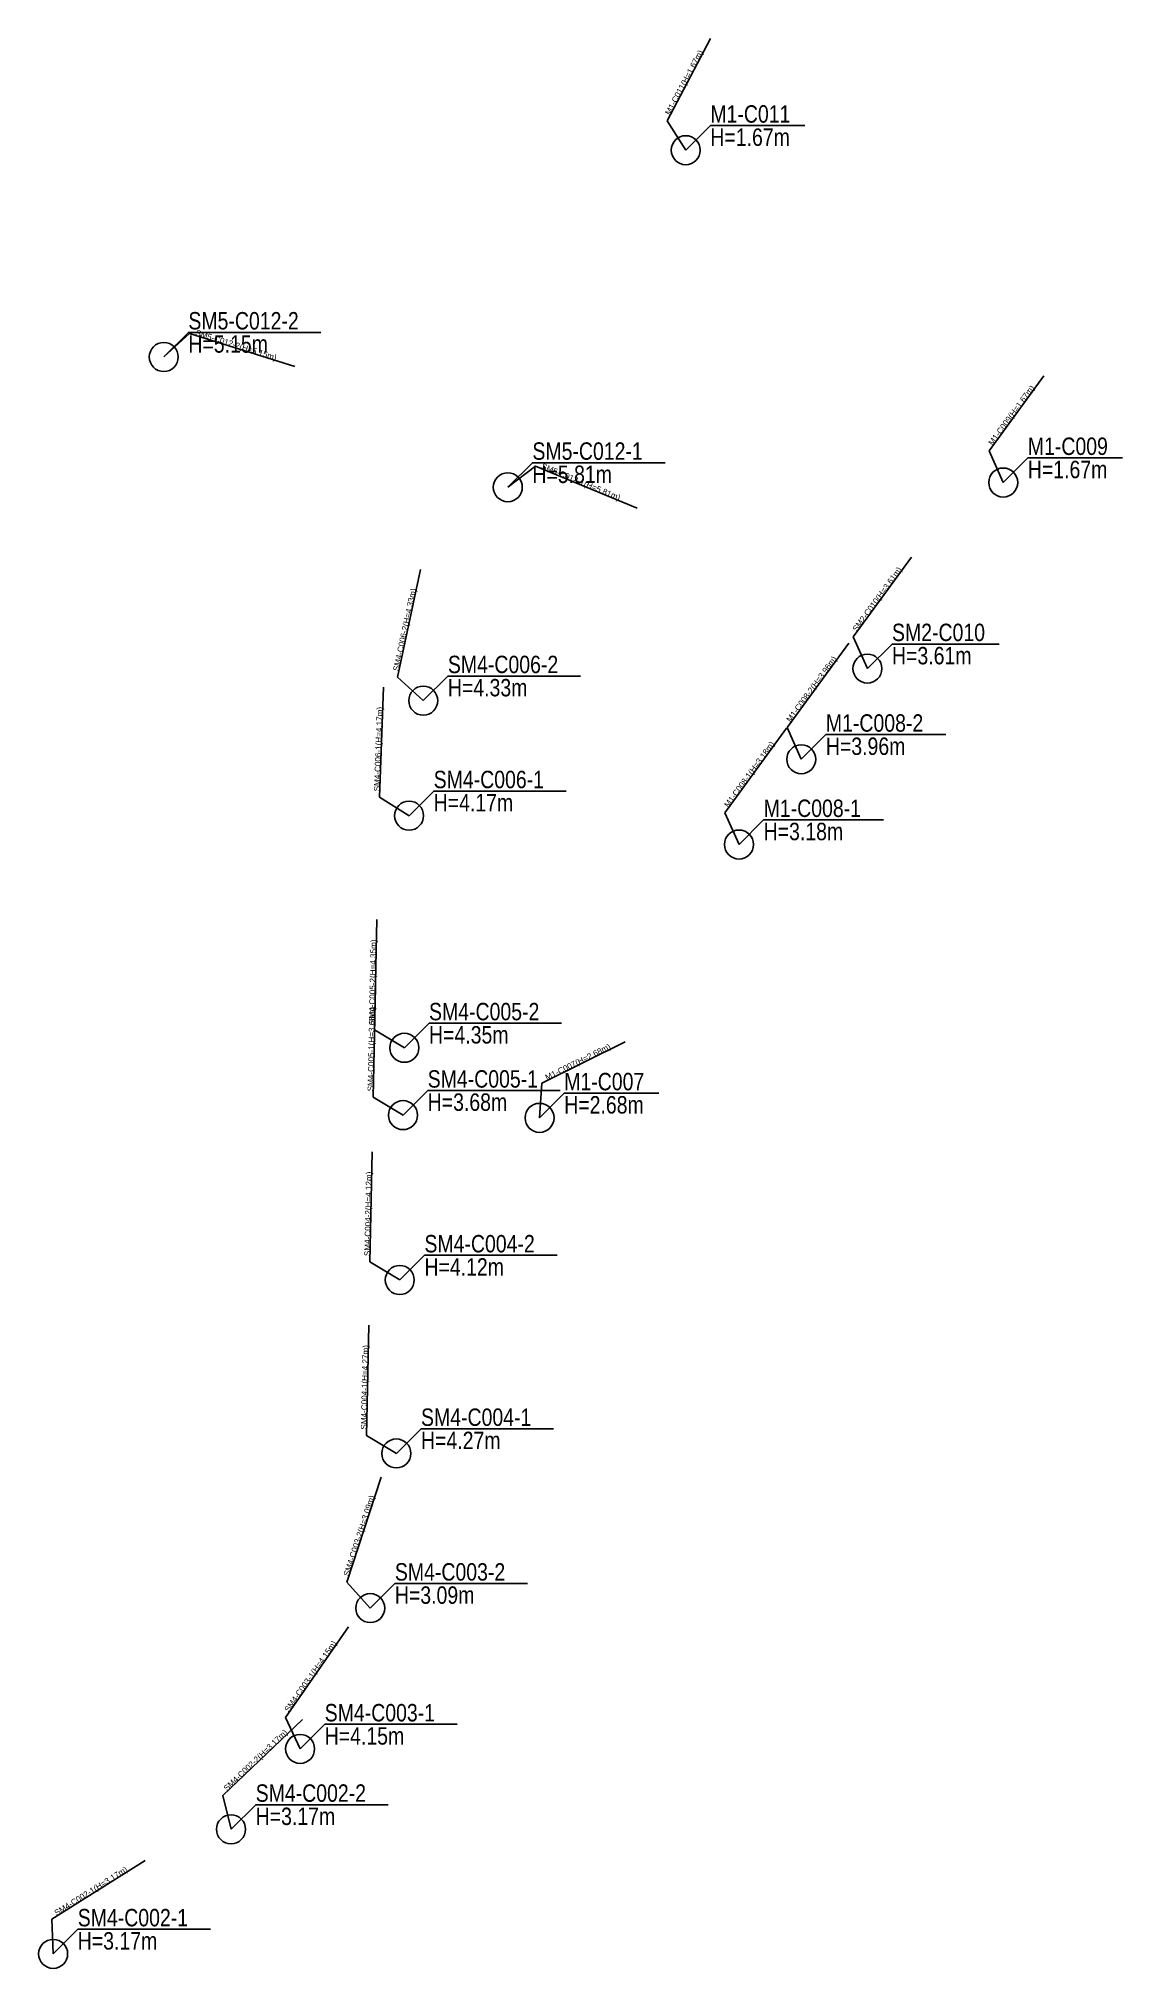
# Model space of a CAD drawing. Header units: millimetres. Extents: x -910 to 2851, y 385 to 4601.
# Drawn here: x 2664.1 to 2850.8, y 3363.3 to 3695.7 of the extents above; entities that cross this region are included whole.
import ezdxf

# ---------------------------------------------------------------- set-up
doc = ezdxf.new("R2010")
doc.units = ezdxf.units.MM
doc.layers.add('맨홀설명선', color=7, linetype='Continuous')
doc.layers.add('우수맨홀', color=193, linetype='Continuous')
doc.styles.get("Standard").update_dxf_attribs({"font": 'arial.ttf'})

msp = doc.modelspace()

# ---------------------------------------------------------------- texts
at = {"layer": '맨홀설명선', "color": 4, "width": 0.8}
for s, p in [('M1-C011', (2779.83, 3681.25)), ('H=1.67m', (2779.83, 3677.25)), ('SM5-C012-2', (2689.92, 3645.62)), ('H=5.15m', (2689.92, 3641.62)), ('SM5-C012-1', (2749.18, 3623.17)), ('M1-C009', (2834.52, 3624)), ('H=5.81m', (2749.18, 3619.17)), ('H=1.67m', (2834.52, 3620)), ('SM2-C010', (2811.12, 3591.93)), ('H=3.61m', (2811.12, 3587.93)), ('SM4-C006-2', (2734.62, 3586.41)), ('H=4.33m', (2734.62, 3582.41)), ('M1-C008-2', (2799.73, 3576.32)), ('H=3.96m', (2799.73, 3572.32)), ('SM4-C006-1', (2732.17, 3566.59)), ('H=4.17m', (2732.17, 3562.59)), ('M1-C008-1', (2789.01, 3561.63)), ('H=3.18m', (2789.01, 3557.63)), ('SM4-C005-2', (2731.37, 3526.6)), ('H=4.35m', (2731.37, 3522.6)), ('SM4-C005-1', (2731.14, 3515)), ('M1-C007', (2754.66, 3514.54)), ('H=3.68m', (2731.14, 3511)), ('H=2.68m', (2754.66, 3510.54)), ('SM4-C004-2', (2730.58, 3486.61)), ('H=4.12m', (2730.58, 3482.61)), ('SM4-C004-1', (2729.99, 3456.72)), ('H=4.27m', (2729.99, 3452.72)), ('SM4-C003-2', (2725.49, 3430.07)), ('H=3.09m', (2725.49, 3426.07)), ('SM4-C003-1', (2713.4, 3405.81)), ('H=4.15m', (2713.4, 3401.81)), ('SM4-C002-2', (2701.51, 3391.96)), ('H=3.17m', (2701.51, 3387.96)), ('SM4-C002-1', (2670.86, 3370.5)), ('H=3.17m', (2670.86, 3366.5))]:
    msp.add_text(s, height=3, dxfattribs=at).set_placement(p)
at = {"layer": '우수맨홀'}
for s, rotation, p in [('M1-C011(H=1.67m)', 62.1752, (2772.86, 3682.47)), ('SM5-C012-2(H=5.15m)', 342.5095, (2691.06, 3644.64)), ('M1-C009(H=1.67m)', 53.8851, (2828.44, 3625.55)), ('SM5-C012-1(H=5.81m)', 337.5095, (2750.62, 3621.7)), ('SM2-C010(H=3.61m)', 53.8851, (2805.04, 3593.48)), ('SM4-C006-2(H=4.33m)', 77.9279, (2726.13, 3586.67)), ('M1-C008-2(H=3.96m)', 53.8851, (2793.65, 3577.87)), ('SM4-C006-1(H=4.17m)', 87.9798, (2722.87, 3566.03)), ('M1-C008-1(H=3.18m)', 53.8851, (2782.93, 3563.18)), ('SM4-C005-2(H=4.35m)', 88.8688, (2722.01, 3525.96)), ('SM4-C005-1(H=3.68m)', 88.8688, (2721.78, 3514.36)), ('M1-C007(H=2.68m)', 26.3769, (2751.69, 3516.23)), ('SM4-C004-2(H=4.12m)', 88.8688, (2721.22, 3485.97)), ('SM4-C004-1(H=4.27m)', 88.8688, (2720.63, 3456.08)), ('SM4-C003-2(H=3.09m)', 71.9841, (2717.55, 3430.74)), ('SM4-C003-1(H=4.15m)', 55.0426, (2707.2, 3407.33)), ('SM4-C002-2(H=3.17m)', 43.6492, (2696.57, 3393.74)), ('SM4-C002-1(H=3.17m)', 32.1989, (2667.23, 3372.28))]:
    msp.add_text(s, height=1, rotation=rotation, dxfattribs=at).set_placement(p)

# ---------------------------------------------------------------- linework, layer by layer
at = {"layer": '맨홀설명선', "color": 4}
for points in [[(2775.59, 3676.51), (2779.83, 3680.75), (2796.12, 3680.75)], [(2685.68, 3640.88), (2689.92, 3645.12), (2712.76, 3645.12)], [(2744.94, 3618.43), (2749.18, 3622.67), (2772.02, 3622.67)], [(2830.28, 3619.25), (2834.52, 3623.5), (2850.81, 3623.5)], [(2806.88, 3587.19), (2811.12, 3591.43), (2829.6, 3591.43)], [(2730.38, 3581.67), (2734.62, 3585.91), (2757.46, 3585.91)], [(2795.49, 3571.57), (2799.73, 3575.82), (2820.39, 3575.82)], [(2727.93, 3561.85), (2732.17, 3566.09), (2755.01, 3566.09)], [(2784.77, 3556.88), (2789.01, 3561.13), (2809.67, 3561.13)], [(2727.12, 3521.86), (2731.37, 3526.1), (2754.21, 3526.1)], [(2726.89, 3510.26), (2731.14, 3514.5), (2753.98, 3514.5)], [(2750.41, 3509.79), (2754.66, 3514.04), (2770.94, 3514.04)], [(2726.33, 3481.86), (2730.58, 3486.11), (2753.42, 3486.11)], [(2725.74, 3451.98), (2729.99, 3456.22), (2752.83, 3456.22)], [(2721.25, 3425.33), (2725.49, 3429.57), (2748.33, 3429.57)], [(2709.16, 3401.07), (2713.4, 3405.31), (2736.24, 3405.31)], [(2697.26, 3387.22), (2701.51, 3391.46), (2724.35, 3391.46)], [(2666.62, 3365.75), (2670.86, 3370), (2693.7, 3370)]]:
    msp.add_lwpolyline(points, dxfattribs=at)
at = {"layer": '우수맨홀'}
for p, q in [((2772.39, 3681.58), (2779.86, 3695.73)), ((2775.59, 3676.51), (2772.39, 3681.58)), ((2685.68, 3640.88), (2690.1, 3644.94)), ((2690.1, 3644.94), (2708.23, 3639.23)), ((2827.85, 3624.74), (2837.28, 3637.66)), ((2830.28, 3619.25), (2827.85, 3624.74)), ((2744.94, 3618.43), (2749.7, 3622.08)), ((2749.7, 3622.08), (2767.25, 3614.82)), ((2725.92, 3585.69), (2729.9, 3604.27)), ((2804.45, 3592.67), (2814.47, 3606.41)), ((2793.06, 3577.06), (2803.67, 3591.6)), ((2806.88, 3587.19), (2804.45, 3592.67)), ((2730.38, 3581.67), (2725.92, 3585.69)), ((2722.84, 3565.03), (2723.51, 3584.02)), ((2782.34, 3562.37), (2792.95, 3576.91)), ((2795.49, 3571.57), (2793.06, 3577.06)), ((2727.93, 3561.85), (2722.84, 3565.03)), ((2784.77, 3556.88), (2782.34, 3562.37)), ((2721.99, 3524.96), (2722.36, 3543.95)), ((2721.76, 3513.36), (2722.13, 3532.36)), ((2727.12, 3521.86), (2721.99, 3524.96)), ((2750.79, 3515.78), (2765.13, 3522.89)), ((2750.41, 3509.79), (2750.79, 3515.78)), ((2726.89, 3510.26), (2721.76, 3513.36)), ((2721.2, 3484.97), (2721.57, 3503.96)), ((2726.33, 3481.86), (2721.2, 3484.97)), ((2720.61, 3455.08), (2720.98, 3474.07)), ((2725.74, 3451.98), (2720.61, 3455.08)), ((2717.24, 3429.79), (2723.11, 3447.86)), ((2721.25, 3425.33), (2717.24, 3429.79)), ((2706.62, 3406.51), (2717.51, 3422.08)), ((2695.85, 3393.05), (2709.6, 3406.16)), ((2709.16, 3401.07), (2706.62, 3406.51)), ((2697.26, 3387.22), (2695.85, 3393.05)), ((2666.39, 3371.75), (2682.47, 3381.87)), ((2666.62, 3365.75), (2666.39, 3371.75))]:
    msp.add_line(p, q, dxfattribs=at)
for centre in [(2775.59, 3676.51), (2685.68, 3640.88), (2744.94, 3618.43), (2830.28, 3619.25), (2806.88, 3587.19), (2730.38, 3581.67), (2795.49, 3571.57), (2727.93, 3561.85), (2784.77, 3556.88), (2727.12, 3521.86), (2726.89, 3510.26), (2750.41, 3509.79), (2726.33, 3481.86), (2725.74, 3451.98), (2721.25, 3425.33), (2709.16, 3401.07), (2697.26, 3387.22), (2666.62, 3365.75)]:
    msp.add_circle(centre, 2.5, dxfattribs=at)

msp.set_redraw_order([(e.dxf.handle, doc.entitydb.next_handle()) for e in msp.query("TEXT MTEXT ATTDEF DIMENSION ARC_DIMENSION")])  # texts and dimensions are drawn at this point

doc.saveas('drawing.dxf')
